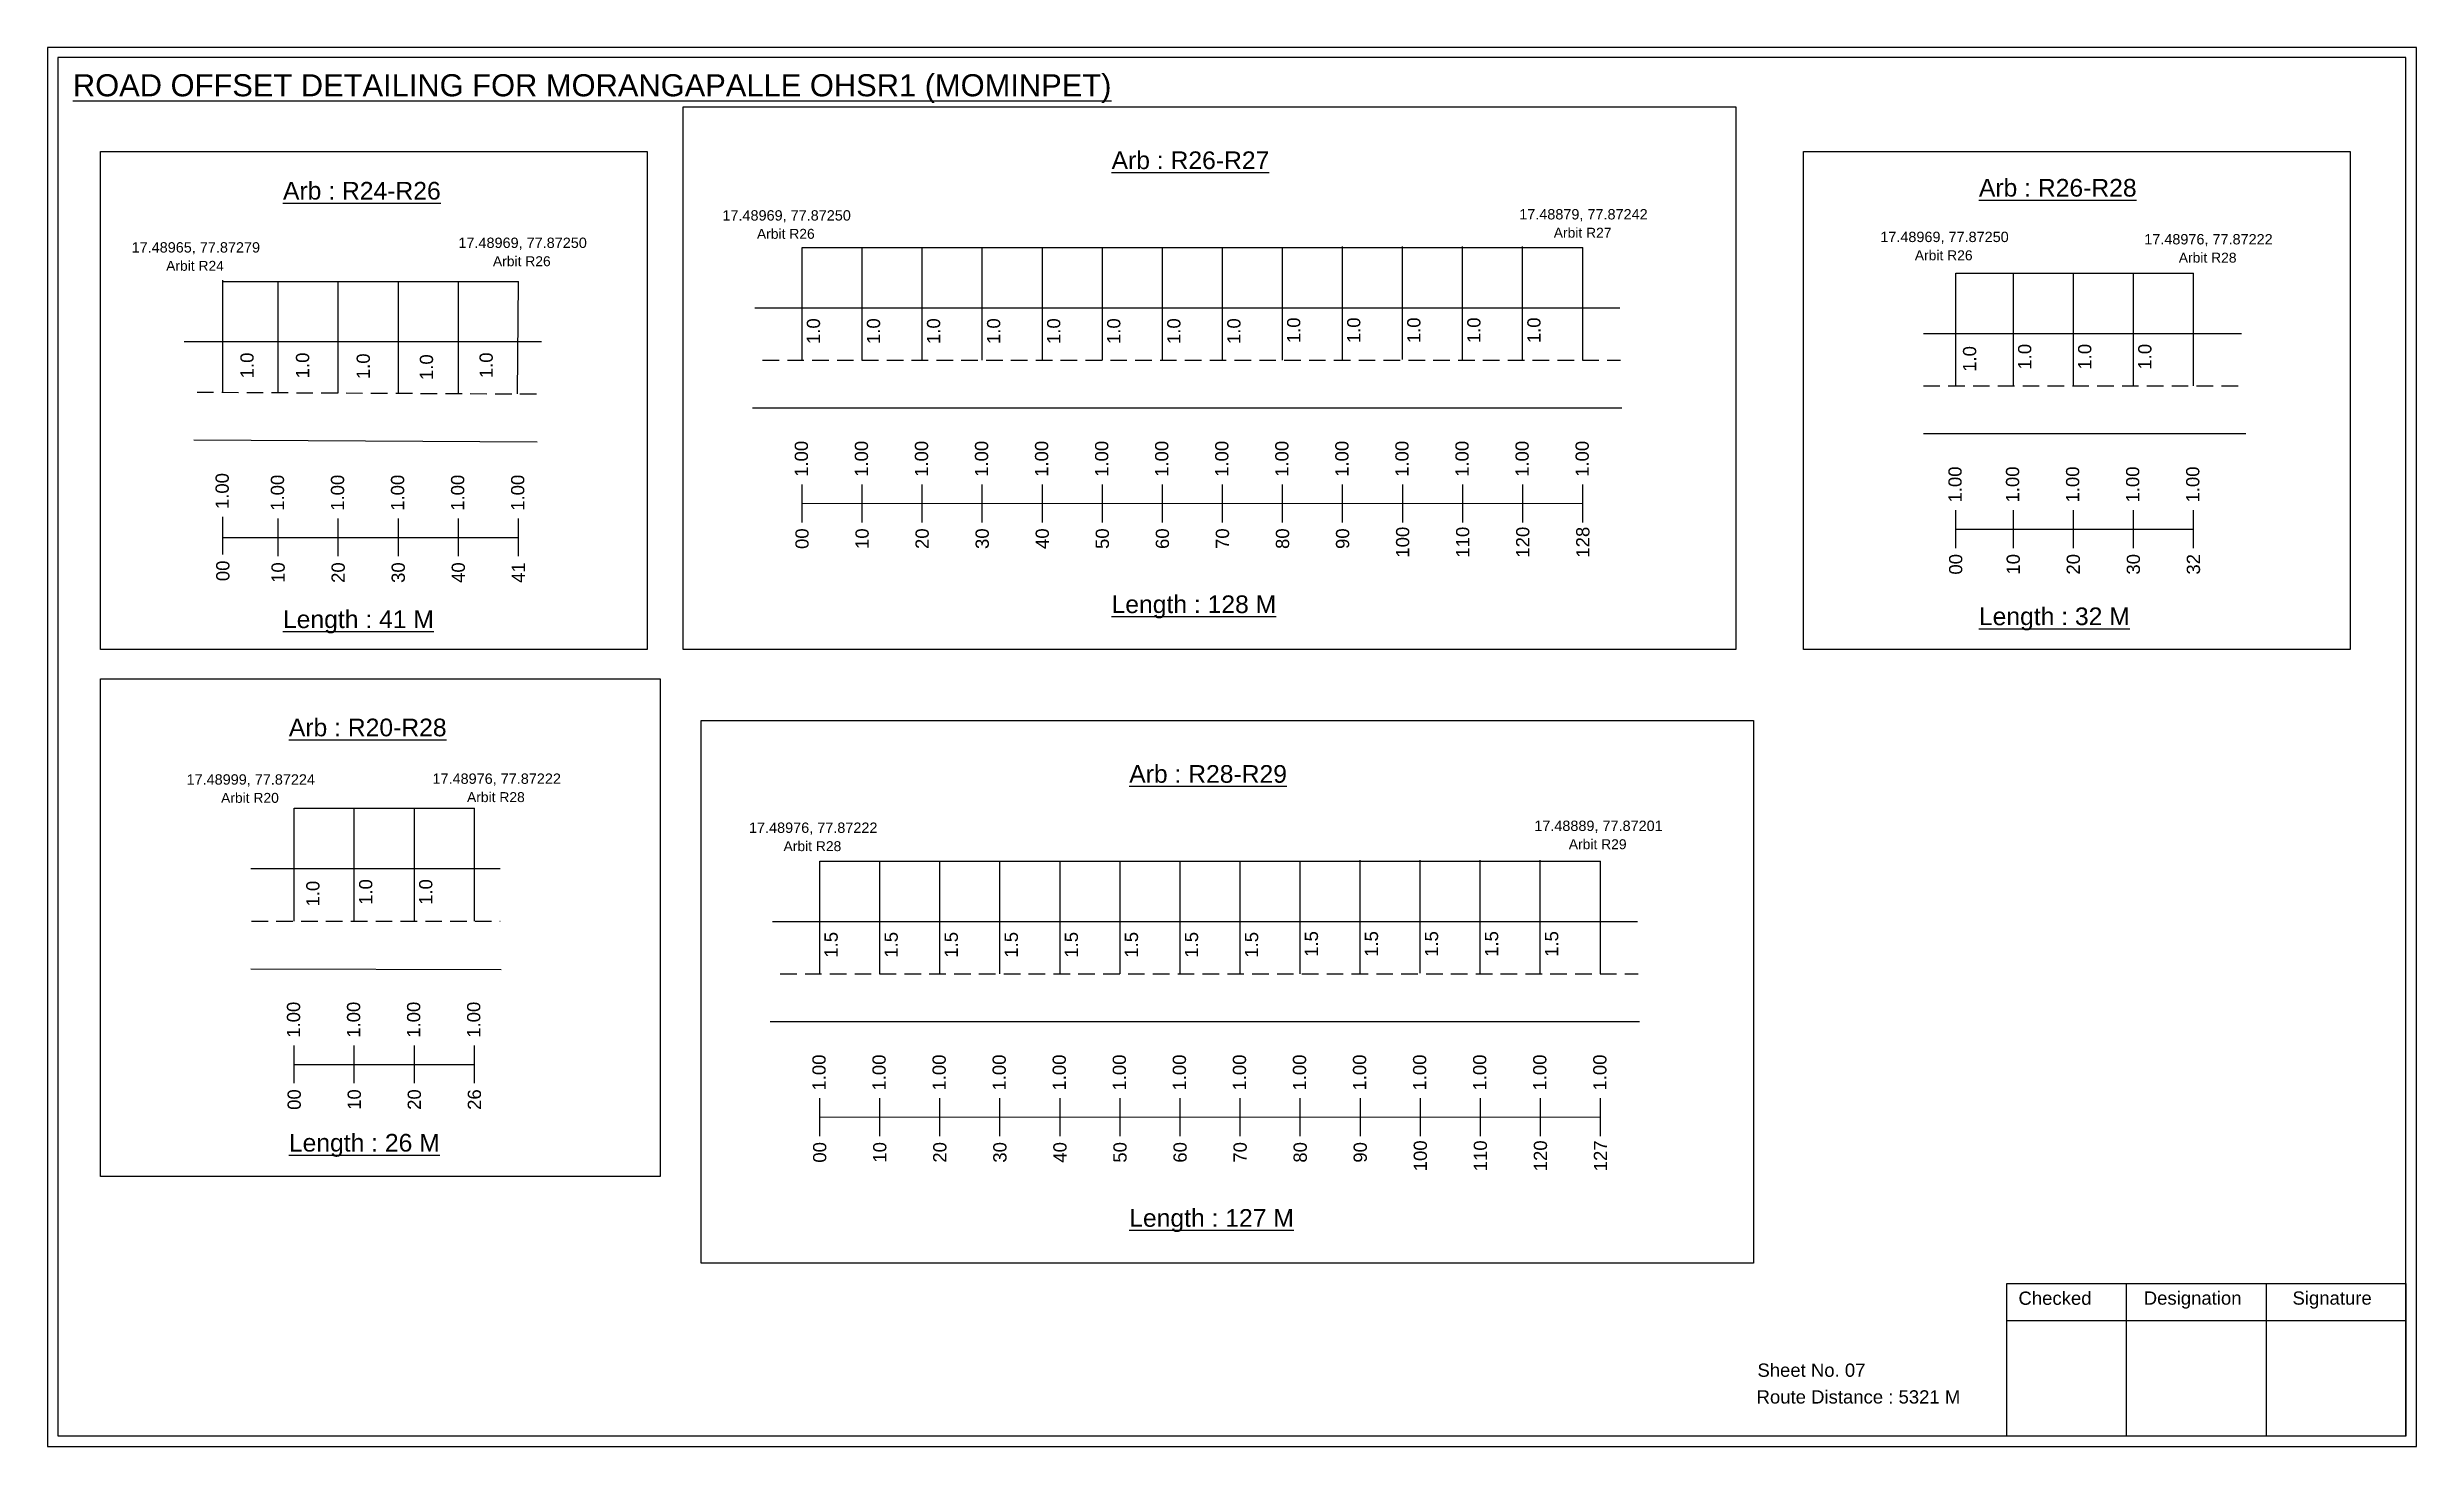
# Model space of a CAD drawing. Header units: inches. Extents: x 857 to 9621, y 2149 to 3662.
# Drawn here: x 8499 to 9035, y 3196 to 3513 of the extents above; entities that cross this region are included whole.
import ezdxf

# ---------------------------------------------------------------- set-up
doc = ezdxf.new("R2010")
doc.units = ezdxf.units.IN
doc.header["$MEASUREMENT"] = 0
doc.linetypes.add('DASHED2', pattern=[0.375, 0.25, -0.125])
for name, color, linetype in [('PDF_Geometry', 7, 'Continuous'), ('PDF_Text', 5, 'Continuous'), ('pipe', 5, 'Continuous')]:
    doc.layers.add(name, color=color, linetype=linetype)
doc.styles.add('PDF Arial', font='arial.ttf')
doc.styles.get("Standard").update_dxf_attribs({"font": 'arial.ttf'})

msp = doc.modelspace()

# ---------------------------------------------------------------- texts
at = {"color": 242, "true_color": 0xcd2027}
for s, height, p in [('%%UROAD OFFSET DETAILING FOR MORANGAPALLE OHSR1 (MOMINPET)', 5, (8504.41, 3502.01)), ('%%UArb : R26-R27', 4, (8739.6, 3485.54)), ('%%UArb : R24-R26', 4, (8551.98, 3478.64)), ('%%UArb : R26-R28', 4, (8935.99, 3479.31)), ('%%ULength : 41 M', 4, (8551.98, 3381.64)), ('%%ULength : 128 M', 4, (8739.6, 3385.04)), ('%%ULength : 32 M', 4, (8935.99, 3382.31)), ('%%UArb : R20-R28', 4, (8553.31, 3357.15)), ('%%UArb : R28-R29', 4, (8743.6, 3346.63)), ('%%ULength : 26 M', 4, (8553.31, 3263.15)), ('%%ULength : 127 M', 4, (8743.6, 3246.13))]:
    msp.add_text(s, height=height, dxfattribs=at).set_placement(p)
at = {"color": 5}
for s, height, p in [('17.48879, 77.87242', 2.34, (8831.9, 3474.14)), ('17.48969, 77.87250', 2.34, (8651.48, 3473.89)), ('Arbit R26', 2.246, (8659.3, 3469.76)), ('Arbit R27', 2.246, (8839.72, 3470.01)), ('17.48969, 77.87250', 2.34, (8913.66, 3469.02)), ('17.48965, 77.87279', 2.34, (8517.7, 3466.65)), ('17.48969, 77.87250', 2.34, (8591.7, 3467.69)), ('Arbit R26', 2.246, (8599.52, 3463.56)), ('Arbit R26', 2.246, (8921.48, 3464.9)), ('17.48976, 77.87222', 2.34, (8973.43, 3468.49)), ('Arbit R28', 2.246, (8981.25, 3464.37)), ('Arbit R24', 2.246, (8525.52, 3462.52)), ('17.48999, 77.87224', 2.34, (8530.14, 3346.21)), ('17.48976, 77.87222', 2.34, (8585.83, 3346.39)), ('Arbit R20', 2.246, (8537.96, 3342.09)), ('Arbit R28', 2.246, (8593.65, 3342.26)), ('17.48976, 77.87222', 2.34, (8657.5, 3335.29)), ('17.48889, 77.87201', 2.34, (8835.31, 3335.72)), ('Arbit R28', 2.246, (8665.32, 3331.16)), ('Arbit R29', 2.246, (8843.13, 3331.6))]:
    msp.add_text(s, height=height, dxfattribs=at).set_placement(p)
for s, p in [('1.0', (8673.59, 3445.94)), ('1.0', (8687.19, 3445.94)), ('1.0', (8700.79, 3445.94)), ('1.0', (8714.39, 3445.94)), ('1.0', (8727.99, 3445.94)), ('1.0', (8741.59, 3445.94)), ('1.0', (8755.19, 3445.94)), ('1.0', (8768.79, 3445.94)), ('1.0', (8782.33, 3446.13)), ('1.0', (8795.93, 3446.13)), ('1.0', (8809.53, 3446.13)), ('1.0', (8823.13, 3446.13)), ('1.0', (8836.73, 3446.13)), ('1.0', (8935.38, 3439.65)), ('1.0', (8947.85, 3440.15)), ('1.0', (8961.45, 3440.15)), ('1.0', (8975.05, 3440.15)), ('1.0', (8545.33, 3438.18)), ('1.0', (8557.91, 3438.18)), ('1.0', (8571.65, 3437.99)), ('1.0', (8585.96, 3437.79)), ('1.0', (8599.48, 3438.21)), ('1.0', (8560.24, 3318.62)), ('1.0', (8572.2, 3318.99)), ('1.0', (8585.8, 3318.99)), ('1.5', (8677.59, 3307.04)), ('1.5', (8691.19, 3307.04)), ('1.5', (8704.79, 3307.04)), ('1.5', (8718.39, 3307.04)), ('1.5', (8731.99, 3307.04)), ('1.5', (8745.59, 3307.04)), ('1.5', (8759.19, 3307.04)), ('1.5', (8772.79, 3307.04)), ('1.5', (8786.34, 3307.22)), ('1.5', (8799.94, 3307.22)), ('1.5', (8813.54, 3307.22)), ('1.5', (8827.14, 3307.22)), ('1.5', (8840.74, 3307.22))]:
    msp.add_text(s, height=3, rotation=90).set_placement(p)
at = {"color": 217, "true_color": 0x93278f}
for s, p in [('1.00', (8670.85, 3415.87)), ('1.00', (8684.45, 3415.87)), ('1.00', (8698.05, 3415.87)), ('1.00', (8711.65, 3415.87)), ('1.00', (8725.25, 3415.87)), ('1.00', (8738.85, 3415.87)), ('1.00', (8752.45, 3415.87)), ('1.00', (8766.05, 3415.87)), ('1.00', (8779.65, 3415.87)), ('1.00', (8793.25, 3415.87)), ('1.00', (8806.85, 3415.87)), ('1.00', (8820.45, 3415.87)), ('1.00', (8834.05, 3415.87)), ('1.00', (8847.65, 3415.87)), ('1.00', (8932.08, 3410.07)), ('1.00', (8945.11, 3410.07)), ('1.00', (8958.71, 3410.07)), ('1.00', (8972.31, 3410.07)), ('1.00', (8985.91, 3410.07)), ('1.00', (8539.7, 3408.58)), ('1.00', (8552.22, 3408.19)), ('1.00', (8565.82, 3408.19)), ('1.00', (8579.42, 3408.19)), ('1.00', (8593.02, 3408.19)), ('1.00', (8606.62, 3408.19)), ('00', (8671, 3399.55)), ('10', (8684.6, 3399.55)), ('20', (8698.2, 3399.55)), ('30', (8711.8, 3399.55)), ('40', (8725.4, 3399.55)), ('50', (8739, 3399.55)), ('60', (8752.6, 3399.55)), ('70', (8766.2, 3399.55)), ('80', (8779.8, 3399.55)), ('90', (8793.4, 3399.55)), ('100', (8807, 3397.59)), ('110', (8820.6, 3397.59)), ('120', (8834.2, 3397.59)), ('128', (8847.8, 3397.59)), ('00', (8539.85, 3392.26)), ('10', (8552.37, 3391.87)), ('20', (8565.97, 3391.87)), ('30', (8579.57, 3391.87)), ('40', (8593.17, 3391.87)), ('41', (8606.77, 3391.87)), ('00', (8932.23, 3393.75)), ('10', (8945.26, 3393.75)), ('20', (8958.86, 3393.75)), ('30', (8972.46, 3393.75)), ('32', (8986.06, 3393.75)), ('1.00', (8555.86, 3288.91)), ('1.00', (8569.46, 3288.91)), ('1.00', (8583.06, 3288.91)), ('1.00', (8596.66, 3288.91)), ('1.00', (8674.85, 3276.96)), ('1.00', (8688.45, 3276.96)), ('1.00', (8702.05, 3276.96)), ('1.00', (8715.65, 3276.96)), ('1.00', (8729.25, 3276.96)), ('1.00', (8742.85, 3276.96)), ('1.00', (8756.45, 3276.96)), ('1.00', (8770.05, 3276.96)), ('1.00', (8783.65, 3276.96)), ('1.00', (8797.25, 3276.96)), ('1.00', (8810.85, 3276.96)), ('1.00', (8824.45, 3276.96)), ('1.00', (8838.05, 3276.96)), ('1.00', (8851.65, 3276.96)), ('00', (8556.01, 3272.59)), ('10', (8569.61, 3272.59)), ('20', (8583.21, 3272.59)), ('26', (8596.81, 3272.59)), ('00', (8675, 3260.64)), ('10', (8688.6, 3260.64)), ('20', (8702.2, 3260.64)), ('30', (8715.8, 3260.64)), ('40', (8729.4, 3260.64)), ('50', (8743, 3260.64)), ('60', (8756.6, 3260.64)), ('70', (8770.2, 3260.64)), ('80', (8783.8, 3260.64)), ('90', (8797.4, 3260.64)), ('100', (8811, 3258.69)), ('110', (8824.6, 3258.69)), ('120', (8838.2, 3258.69)), ('127', (8851.8, 3258.69))]:
    msp.add_text(s, height=3, rotation=90, dxfattribs=at).set_placement(p)
for s, p in [('Sheet No. 07', (8885.84, 3212.17)), ('Route Distance : 5321 M', (8885.65, 3206.12))]:
    msp.add_text(s, height=3).set_placement(p)
at = {"layer": 'PDF_Text', "color": 7, "attachment_point": 7, "style": 'PDF Arial'}
for s, insert, char_height in [('Checked', (8944.95, 3228.42), 3.001), ('Designation', (8973.32, 3227.59), 3.0006), ('Signature', (9007, 3227.59), 3.001)]:
    msp.add_mtext(s, dxfattribs=dict(at, insert=insert, char_height=char_height))

# ---------------------------------------------------------------- linework, layer by layer
at = {"color": 5}
for p, q in [((8669.52, 3467.81), (8846.32, 3467.81)), ((8930.75, 3462.01), (8984.59, 3462.01)), ((8538.37, 3460.13), (8605.3, 3460.13)), ((8554.53, 3340.85), (8595.33, 3340.85)), ((8673.53, 3328.9), (8850.33, 3328.9))]:
    msp.add_line(p, q, dxfattribs=at)
for p, q in [((8669.52, 3442.27), (8669.52, 3467.81)), ((8683.12, 3442.27), (8683.12, 3467.81)), ((8696.72, 3442.27), (8696.72, 3467.81)), ((8710.32, 3442.27), (8710.32, 3467.81)), ((8723.92, 3442.27), (8723.92, 3467.81)), ((8737.52, 3442.27), (8737.52, 3467.81)), ((8751.12, 3442.27), (8751.12, 3467.81)), ((8764.72, 3442.27), (8764.72, 3467.81)), ((8778.32, 3442.27), (8778.32, 3467.81)), ((8791.87, 3442.45), (8791.87, 3467.99)), ((8805.47, 3442.45), (8805.47, 3467.99)), ((8819.07, 3442.45), (8819.07, 3467.99)), ((8832.67, 3442.45), (8832.67, 3467.99)), ((8846.32, 3442.27), (8846.32, 3467.81)), ((8538.37, 3434.9), (8538.37, 3460.43)), ((8930.75, 3436.47), (8930.75, 3462.01)), ((8943.79, 3436.47), (8943.79, 3462.01)), ((8957.39, 3436.47), (8957.39, 3462.01)), ((8970.99, 3436.47), (8970.99, 3462.01)), ((8984.59, 3436.47), (8984.59, 3462.01)), ((8550.9, 3434.85), (8550.9, 3460.13)), ((8564.5, 3434.79), (8564.5, 3460.13)), ((8578.1, 3434.85), (8578.1, 3460.13)), ((8591.7, 3434.6), (8591.7, 3460.13)), ((8605.07, 3434.63), (8605.3, 3460.13)), ((8658.82, 3454.15), (8854.7, 3454.15)), ((8610.54, 3446.46), (8529.59, 3446.46)), ((8923.41, 3448.36), (8995.44, 3448.36)), ((8658.29, 3431.47), (8855.12, 3431.51)), ((8531.8, 3424.25), (8609.53, 3423.82)), ((8923.41, 3425.67), (8996.44, 3425.67)), ((8554.53, 3315.31), (8554.53, 3340.85)), ((8568.13, 3315.31), (8568.13, 3340.85)), ((8581.73, 3315.31), (8581.73, 3340.85)), ((8595.33, 3315.31), (8595.33, 3340.85)), ((8544.7, 3327.19), (8601.18, 3327.19)), ((8673.53, 3303.37), (8673.53, 3328.9)), ((8687.13, 3303.37), (8687.13, 3328.9)), ((8700.73, 3303.37), (8700.73, 3328.9)), ((8714.33, 3303.37), (8714.33, 3328.9)), ((8727.93, 3303.37), (8727.93, 3328.9)), ((8741.53, 3303.37), (8741.53, 3328.9)), ((8755.13, 3303.37), (8755.13, 3328.9)), ((8768.73, 3303.37), (8768.73, 3328.9)), ((8782.33, 3303.37), (8782.33, 3328.9)), ((8795.87, 3303.55), (8795.87, 3329.08)), ((8809.47, 3303.55), (8809.47, 3329.08)), ((8823.07, 3303.55), (8823.07, 3329.08)), ((8836.67, 3303.55), (8836.67, 3329.08)), ((8850.33, 3303.37), (8850.33, 3328.9)), ((8662.83, 3315.25), (8858.71, 3315.25)), ((8544.7, 3304.51), (8601.4, 3304.38)), ((8662.29, 3292.56), (8859.12, 3292.6))]:
    msp.add_line(p, q)
at = {"linetype": 'DASHED2', "ltscale": 15}
for p, q in [((8660.57, 3442.27), (8854.85, 3442.27)), ((8532.52, 3435.04), (8610.8, 3434.63)), ((8923.41, 3436.47), (8995.94, 3436.47)), ((8544.84, 3315.31), (8601.18, 3315.31)), ((8664.57, 3303.37), (8858.85, 3303.37))]:
    msp.add_line(p, q, dxfattribs=at)
at = {"color": 217, "true_color": 0x93278f}
for p, q in [((8669.52, 3405.57), (8669.52, 3414.13)), ((8683.12, 3405.57), (8683.12, 3414.13)), ((8696.72, 3405.57), (8696.72, 3414.13)), ((8710.32, 3405.57), (8710.32, 3414.13)), ((8723.92, 3405.57), (8723.92, 3414.13)), ((8737.52, 3405.57), (8737.52, 3414.13)), ((8751.12, 3405.57), (8751.12, 3414.13)), ((8764.72, 3405.57), (8764.72, 3414.13)), ((8778.32, 3405.57), (8778.32, 3414.13)), ((8791.92, 3405.57), (8791.92, 3414.13)), ((8805.52, 3405.57), (8805.52, 3414.13)), ((8819.12, 3405.57), (8819.12, 3414.13)), ((8832.72, 3405.57), (8832.72, 3414.13)), ((8846.32, 3405.57), (8846.32, 3414.13)), ((8538.37, 3398.28), (8538.37, 3406.84)), ((8669.52, 3409.84), (8846.32, 3409.9)), ((8930.75, 3399.77), (8930.75, 3408.33)), ((8943.79, 3399.77), (8943.79, 3408.33)), ((8957.39, 3399.77), (8957.39, 3408.33)), ((8970.99, 3399.77), (8970.99, 3408.33)), ((8984.59, 3399.77), (8984.59, 3408.33)), ((8538.37, 3402.17), (8605.3, 3402.18)), ((8550.9, 3397.9), (8550.9, 3406.45)), ((8564.5, 3397.9), (8564.5, 3406.45)), ((8578.1, 3397.9), (8578.1, 3406.45)), ((8591.7, 3397.9), (8591.7, 3406.45)), ((8605.3, 3397.9), (8605.3, 3406.45)), ((8930.75, 3404.04), (8984.59, 3404.05)), ((8554.53, 3278.61), (8554.53, 3287.17)), ((8568.13, 3278.61), (8568.13, 3287.17)), ((8581.73, 3278.61), (8581.73, 3287.17)), ((8595.33, 3278.61), (8595.33, 3287.17)), ((8554.53, 3282.88), (8595.33, 3282.89)), ((8673.53, 3266.67), (8673.53, 3275.22)), ((8687.13, 3266.67), (8687.13, 3275.22)), ((8700.73, 3266.67), (8700.73, 3275.22)), ((8714.33, 3266.67), (8714.33, 3275.22)), ((8727.93, 3266.67), (8727.93, 3275.22)), ((8741.53, 3266.67), (8741.53, 3275.22)), ((8755.13, 3266.67), (8755.13, 3275.22)), ((8768.73, 3266.67), (8768.73, 3275.22)), ((8782.33, 3266.67), (8782.33, 3275.22)), ((8795.93, 3266.67), (8795.93, 3275.22)), ((8809.53, 3266.67), (8809.53, 3275.22)), ((8823.13, 3266.67), (8823.13, 3275.22)), ((8836.73, 3266.67), (8836.73, 3275.22)), ((8850.33, 3266.67), (8850.33, 3275.22)), ((8673.53, 3270.94), (8850.33, 3271))]:
    msp.add_line(p, q, dxfattribs=at)
for points in [[(8510.67, 3489.49), (8634.47, 3489.49), (8634.47, 3376.81), (8510.67, 3376.81)], [(8896.29, 3489.49), (9020.09, 3489.49), (9020.09, 3376.81), (8896.29, 3376.81)], [(8510.67, 3370.16), (8637.42, 3370.16), (8637.42, 3257.48), (8510.67, 3257.48)]]:
    msp.add_lwpolyline(points, close=True)
at = {"layer": 'PDF_Geometry'}
for points in [[(8498.63, 3513.08), (8498.63, 3196.37), (9035.1, 3196.37), (9035.1, 3513.08)], [(8500.96, 3510.76), (8500.96, 3198.79), (9032.68, 3198.79), (9032.68, 3510.76)]]:
    msp.add_lwpolyline(points, close=True, dxfattribs=at)
at = {"layer": 'PDF_Geometry', "color": 242, "true_color": 0xcc1f26}
msp.add_lwpolyline([(9032.68, 3198.7), (8942.34, 3198.7), (8942.34, 3233.31), (9032.68, 3233.31)], close=True, dxfattribs=at)
for points in [[(8969.32, 3233.31), (8969.32, 3198.7)], [(9001.05, 3233.31), (9001.05, 3198.7)], [(8942.34, 3224.94), (9032.68, 3224.94)]]:
    msp.add_lwpolyline(points, dxfattribs=at)
at = {"layer": 'pipe', "color": 0}
for points in [[(8642.62, 3499.66), (8880.94, 3499.66), (8880.94, 3376.81), (8642.62, 3376.81)], [(8646.63, 3360.76), (8884.95, 3360.76), (8884.95, 3237.91), (8646.63, 3237.91)]]:
    msp.add_lwpolyline(points, close=True, dxfattribs=at)

msp.set_redraw_order([(e.dxf.handle, doc.entitydb.next_handle()) for e in msp.query("TEXT MTEXT ATTDEF DIMENSION ARC_DIMENSION")])  # texts and dimensions are drawn at this point

doc.saveas('drawing.dxf')
